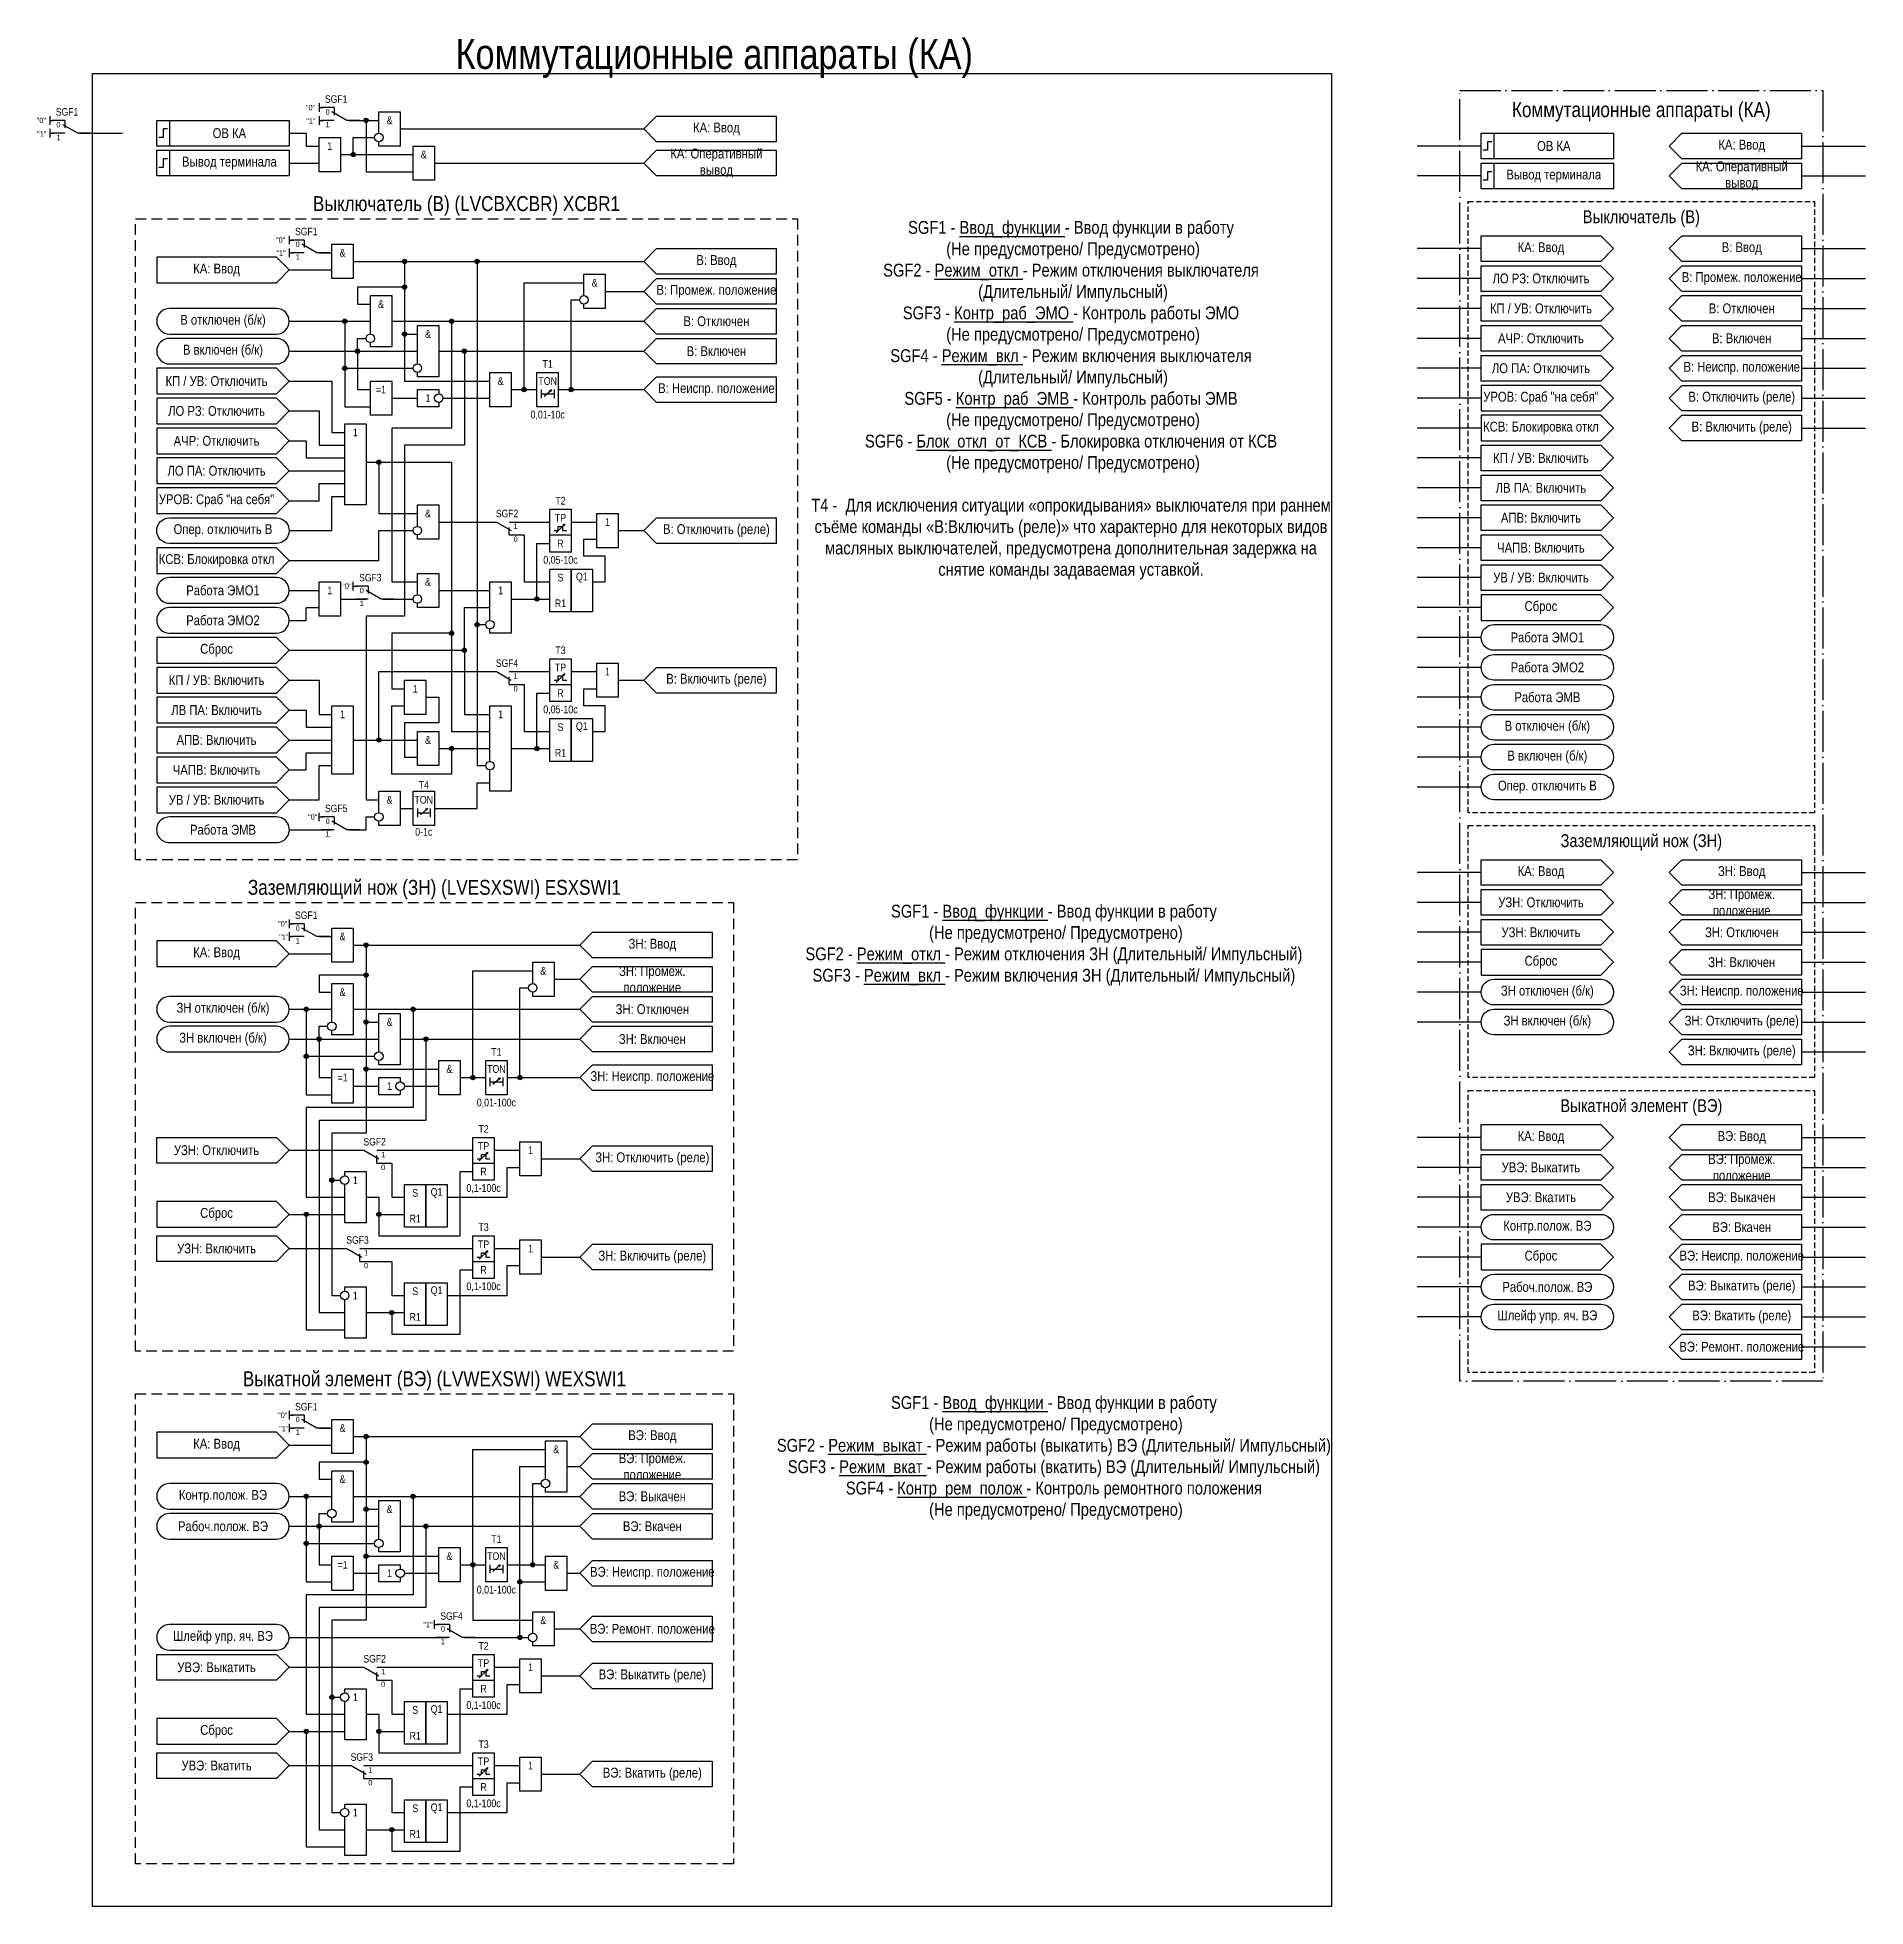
# Model space of a CAD drawing. Header units: millimetres. Extents: x -13 to 415, y 0 to 437.
import ezdxf
from ezdxf.enums import TextEntityAlignment as Align

# ---------------------------------------------------------------- set-up
doc = ezdxf.new("R2010")
doc.units = ezdxf.units.MM
doc.linetypes.add('ACAD_ISO04W100', pattern=[30, 24, -3, 0, -3])
doc.linetypes.add('штриховая2', pattern=[0.375, 0.25, -0.125])
doc.layers.add('TEXT', color=7, linetype='Continuous', lineweight=25)
doc.layers.add('Основная', color=7, linetype='Continuous')
doc.styles.add('2.5_Gost_RD', font='ARIALN.TTF', dxfattribs={"height": 2.5})
doc.styles.add('3.5_Gost_RD', font='ARIALN.TTF', dxfattribs={"height": 3.5})
doc.styles.add('Вывод', font='ARIALN.TTF', dxfattribs={"height": 2.5})
doc.styles.add('Компонент', font='ARIALN.TTF', dxfattribs={"height": 3.5})

msp = doc.modelspace()

# ---------------------------------------------------------------- texts
at = {"ltscale": 100, "attachment_point": 5}
for s, insert, char_height, width, style in [('{\\C3;Коммутационные аппараты (КА)}', (145.5, 432.5), 7, 289, '3.5_Gost_RD'), ('&', (69.5, 418), 1.8, 5, '2.5_Gost_RD'), ('КА: Ввод', (146, 416), 2.3, 28, '2.5_Gost_RD'), ('1', (55.5, 412), 1.8, 5, '2.5_Gost_RD'), ('КА: Оперативный вывод', (146, 408), 2.3, 28, '2.5_Gost_RD'), ('КА: Ввод', (386, 412), 2.3, 28, '2.5_Gost_RD'), ('&', (77.5, 410), 1.8, 5, '2.5_Gost_RD'), ('КА: Оперативный вывод', (386, 405), 2.3, 28, '2.5_Gost_RD'), ('В: Ввод', (386, 388), 2.3, 28, '2.5_Gost_RD'), ('&', (58.5, 387), 1.8, 5, '2.5_Gost_RD'), ('В: Ввод', (146, 385), 2.3, 28, '2.5_Gost_RD'), ('&', (117.5, 380), 1.8, 5, '2.5_Gost_RD'), ('ЛО РЗ: Отключить', (339, 381), 2.3, 28, '2.5_Gost_RD'), ('В: Промеж. положение', (386, 381), 2.3, 28, '2.5_Gost_RD'), ('&', (67.5, 375), 1.8, 5, '2.5_Gost_RD'), ('КП / УВ: Отключить', (339, 374), 2.3, 28, '2.5_Gost_RD'), ('В: Отключен', (386, 374), 2.3, 28, '2.5_Gost_RD'), ('&', (78.5, 368), 1.8, 5, '2.5_Gost_RD'), ('АЧР: Отключить', (339, 367), 2.3, 28, '2.5_Gost_RD'), ('В: Включен', (386, 367), 2.3, 28, '2.5_Gost_RD'), ('T1', (106.5, 361), 1.8, 5, '2.5_Gost_RD'), ('ЛО ПА: Отключить', (339, 360), 2.3, 28, '2.5_Gost_RD'), ('В: Неиспр. положение', (386, 360), 2.3, 28, '2.5_Gost_RD'), ('=1', (67.5, 355), 1.8, 5, '2.5_Gost_RD'), ('&', (95.5, 357), 1.8, 5, '2.5_Gost_RD'), ('TON', (106.5, 357), 1.8, 5, '2.5_Gost_RD'), ('В: Отключить (реле)', (386, 353), 2.3, 28, '2.5_Gost_RD'), ('1', (78.5, 353), 1.8, 5, '2.5_Gost_RD'), ('0,01-10с', (106.5, 349), 1.8, 5, '2.5_Gost_RD'), ('1', (61.5, 345), 1.8, 5, '2.5_Gost_RD'), ('В: Включить (реле)', (386, 346), 2.3, 28, '2.5_Gost_RD'), ('КП / УВ: Включить', (339, 339), 2.3, 28, '2.5_Gost_RD'), ('ЛВ ПА: Включить', (339, 332), 2.3, 28, '2.5_Gost_RD'), ('T2', (109.5, 329), 1.8, 5, '2.5_Gost_RD'), ('&', (78.5, 326), 1.8, 5, '2.5_Gost_RD'), ('TP', (109.5, 325), 1.8, 5, '2.5_Gost_RD'), ('1', (120.5, 324), 1.8, 5, '2.5_Gost_RD'), ('АПВ: Включить', (339, 325), 2.3, 28, '2.5_Gost_RD'), ('Опер. отключить В', (30.5, 322), 2.3, 31, '2.5_Gost_RD'), ('R', (109.5, 319), 1.8, 5, '2.5_Gost_RD'), ('0,05-10с', (109.5, 315), 1.8, 5, '2.5_Gost_RD'), ('ЧАПВ: Включить', (339, 318), 2.3, 28, '2.5_Gost_RD'), ('&', (78.5, 310), 1.8, 5, '2.5_Gost_RD'), ('S', (109.5, 311), 1.8, 5, '2.5_Gost_RD'), ('Q1', (114.5, 311), 1.8, 5, '2.5_Gost_RD'), ('УВ / УВ: Включить', (339, 311), 2.3, 28, '2.5_Gost_RD'), ('1', (55.5, 308), 1.8, 5, '2.5_Gost_RD'), ('1', (95.5, 308), 1.8, 5, '2.5_Gost_RD'), ('R1', (109.5, 305), 1.8, 5, '2.5_Gost_RD'), ('Работа ЭМО1', (340.5, 297), 2.3, 31, '2.5_Gost_RD'), ('T3', (109.5, 294), 1.8, 5, '2.5_Gost_RD'), ('TP', (109.5, 290), 1.8, 5, '2.5_Gost_RD'), ('1', (120.5, 289), 1.8, 5, '2.5_Gost_RD'), ('Работа ЭМО2', (340.5, 290), 2.3, 31, '2.5_Gost_RD'), ('1', (75.5, 285), 1.8, 5, '2.5_Gost_RD'), ('R', (109.5, 284), 1.8, 5, '2.5_Gost_RD'), ('0,05-10с', (109.5, 280), 1.8, 5, '2.5_Gost_RD'), ('Работа ЭМВ', (340.5, 283), 2.3, 31, '2.5_Gost_RD'), ('1', (58.5, 279), 1.8, 5, '2.5_Gost_RD'), ('1', (95.5, 279), 1.8, 5, '2.5_Gost_RD'), ('S', (109.5, 276), 1.8, 5, '2.5_Gost_RD'), ('Q1', (114.5, 276), 1.8, 5, '2.5_Gost_RD'), ('В отключен (б/к)', (340.5, 276), 2.3, 31, '2.5_Gost_RD'), ('&', (78.5, 273), 1.8, 5, '2.5_Gost_RD'), ('R1', (109.5, 270), 1.8, 5, '2.5_Gost_RD'), ('В включен (б/к)', (340.5, 269), 2.3, 31, '2.5_Gost_RD'), ('T4', (77.5, 262.5), 1.8, 5, '2.5_Gost_RD'), ('Опер. отключить В', (340.5, 262), 2.3, 31, '2.5_Gost_RD'), ('&', (69.5, 259), 1.8, 5, '2.5_Gost_RD'), ('TON', (77.5, 259), 1.8, 5, '2.5_Gost_RD'), ('0-1с', (77.5, 251.5), 1.8, 5, '2.5_Gost_RD'), ('ЗН: Ввод', (386, 242), 2.3, 28, '2.5_Gost_RD'), ('ЗН: Промеж. положение', (386, 235), 2.3, 28, '2.5_Gost_RD'), ('УЗН: Отключить', (339, 235), 2.3, 28, '2.5_Gost_RD'), ('&', (58.5, 227), 1.8, 5, '2.5_Gost_RD'), ('УЗН: Включить', (339, 228), 2.3, 28, '2.5_Gost_RD'), ('ЗН: Отключен', (386, 228), 2.3, 28, '2.5_Gost_RD'), ('ЗН: Ввод', (131, 225), 2.3, 28, '2.5_Gost_RD'), ('&', (105.5, 219), 1.8, 5, '2.5_Gost_RD'), ('ЗН: Промеж. положение', (131, 217), 2.3, 28, '2.5_Gost_RD'), ('ЗН: Включен', (386, 221), 2.3, 28, '2.5_Gost_RD'), ('&', (58.5, 214), 1.8, 5, '2.5_Gost_RD'), ('ЗН отключен (б/к)', (340.5, 214), 2.3, 31, '2.5_Gost_RD'), ('ЗН: Неиспр. положение', (386, 214), 2.3, 28, '2.5_Gost_RD'), ('ЗН отключен (б/к)', (30.5, 210), 2.3, 31, '2.5_Gost_RD'), ('ЗН: Отключен', (131, 210), 2.3, 28, '2.5_Gost_RD'), ('&', (69.5, 207), 1.8, 5, '2.5_Gost_RD'), ('ЗН включен (б/к)', (340.5, 207), 2.3, 31, '2.5_Gost_RD'), ('ЗН: Отключить (реле)', (386, 207), 2.3, 28, '2.5_Gost_RD'), ('ЗН включен (б/к)', (30.5, 203), 2.3, 31, '2.5_Gost_RD'), ('ЗН: Включен', (131, 203), 2.3, 28, '2.5_Gost_RD'), ('ЗН: Включить (реле)', (386, 200), 2.3, 28, '2.5_Gost_RD'), ('&', (83.5, 196), 1.8, 5, '2.5_Gost_RD'), ('TON', (94.5, 196), 1.8, 5, '2.5_Gost_RD'), ('T1', (94.5, 200), 1.8, 5, '2.5_Gost_RD'), ('=1', (58.5, 194), 1.8, 5, '2.5_Gost_RD'), ('1', (69.5, 192), 1.8, 5, '2.5_Gost_RD'), ('ЗН: Неиспр. положение', (131, 194), 2.3, 28, '2.5_Gost_RD'), ('0,01-100с', (94.5, 188), 1.8, 5, '2.5_Gost_RD'), ('T2', (91.5, 182), 1.8, 5, '2.5_Gost_RD'), ('ВЭ: Ввод', (386, 180), 2.3, 28, '2.5_Gost_RD'), ('УЗН: Отключить', (29, 177), 2.3, 28, '2.5_Gost_RD'), ('TP', (91.5, 178), 1.8, 5, '2.5_Gost_RD'), ('1', (102.5, 177), 1.8, 5, '2.5_Gost_RD'), ('ЗН: Отключить (реле)', (131, 175), 2.3, 28, '2.5_Gost_RD'), ('ВЭ: Промеж. положение', (386, 173), 2.3, 28, '2.5_Gost_RD'), ('1', (61.5, 170), 1.8, 5, '2.5_Gost_RD'), ('R', (91.5, 172), 1.8, 5, '2.5_Gost_RD'), ('УВЭ: Выкатить', (339, 173), 2.3, 28, '2.5_Gost_RD'), ('S', (75.5, 167), 1.8, 5, '2.5_Gost_RD'), ('Q1', (80.5, 167), 1.8, 5, '2.5_Gost_RD'), ('0,1-100с', (91.5, 168), 1.8, 5, '2.5_Gost_RD'), ('УВЭ: Вкатить', (339, 166), 2.3, 28, '2.5_Gost_RD'), ('ВЭ: Выкачен', (386, 166), 2.3, 28, '2.5_Gost_RD'), ('R1', (75.5, 161), 1.8, 5, '2.5_Gost_RD'), ('T3', (91.5, 159), 1.8, 5, '2.5_Gost_RD'), ('Контр.полож. ВЭ', (340.5, 159), 2.3, 31, '2.5_Gost_RD'), ('ВЭ: Вкачен', (386, 159), 2.3, 28, '2.5_Gost_RD'), ('УЗН: Включить', (29, 154), 2.3, 28, '2.5_Gost_RD'), ('TP', (91.5, 155), 1.8, 5, '2.5_Gost_RD'), ('1', (102.5, 154), 1.8, 5, '2.5_Gost_RD'), ('ЗН: Включить (реле)', (131, 152), 2.3, 28, '2.5_Gost_RD'), ('ВЭ: Неиспр. положение', (386, 152), 2.3, 28, '2.5_Gost_RD'), ('R', (91.5, 149), 1.8, 5, '2.5_Gost_RD'), ('S', (75.5, 144), 1.8, 5, '2.5_Gost_RD'), ('Q1', (80.5, 144), 1.8, 5, '2.5_Gost_RD'), ('0,1-100с', (91.5, 145), 1.8, 5, '2.5_Gost_RD'), ('\\pt18.4;Рабоч.полож. ВЭ', (340.5, 145), 2.3, 31, '2.5_Gost_RD'), ('ВЭ: Выкатить (реле)', (386, 145), 2.3, 28, '2.5_Gost_RD'), ('1', (61.5, 143), 1.8, 5, '2.5_Gost_RD'), ('R1', (75.5, 138), 1.8, 5, '2.5_Gost_RD'), ('Шлейф упр. яч. ВЭ', (340.5, 138), 2.3, 31, '2.5_Gost_RD'), ('ВЭ: Вкатить (реле)', (386, 138), 2.3, 28, '2.5_Gost_RD'), ('ВЭ: Ремонт. положение', (386, 131), 2.3, 28, '2.5_Gost_RD'), ('&', (58.5, 112), 1.8, 5, '2.5_Gost_RD'), ('ВЭ: Ввод', (131, 110), 2.3, 28, '2.5_Gost_RD'), ('&', (108.5, 107), 1.8, 5, '2.5_Gost_RD'), ('ВЭ: Промеж. положение', (131, 103), 2.3, 28, '2.5_Gost_RD'), ('&', (58.5, 100), 1.8, 5, '2.5_Gost_RD'), ('Контр.полож. ВЭ', (30.5, 96), 2.3, 31, '2.5_Gost_RD'), ('ВЭ: Выкачен', (131, 96), 2.3, 28, '2.5_Gost_RD'), ('&', (69.5, 93), 1.8, 5, '2.5_Gost_RD'), ('\\pt18.4;Рабоч.полож. ВЭ', (30.5, 89), 2.3, 31, '2.5_Gost_RD'), ('ВЭ: Вкачен', (131, 89), 2.3, 28, '2.5_Gost_RD'), ('T1', (94.5, 86), 1.8, 5, '2.5_Gost_RD'), ('=1', (58.5, 80), 1.8, 5, '2.5_Gost_RD'), ('1', (69.5, 78), 1.8, 5, '2.5_Gost_RD'), ('&', (83.5, 82), 1.8, 5, '2.5_Gost_RD'), ('TON', (94.5, 82), 1.8, 5, '2.5_Gost_RD'), ('&', (108.5, 80), 1.8, 5, '2.5_Gost_RD'), ('ВЭ: Неиспр. положение', (131, 78), 2.3, 28, '2.5_Gost_RD'), ('0,01-100с', (94.5, 74), 1.8, 5, '2.5_Gost_RD'), ('&', (105.5, 67), 1.8, 5, '2.5_Gost_RD'), ('ВЭ: Ремонт. положение', (131, 65), 2.3, 28, '2.5_Gost_RD'), ('Шлейф упр. яч. ВЭ', (30.5, 63), 2.3, 31, '2.5_Gost_RD'), ('T2', (91.5, 61), 1.8, 5, '2.5_Gost_RD'), ('УВЭ: Выкатить', (29, 56), 2.3, 28, '2.5_Gost_RD'), ('TP', (91.5, 57), 1.8, 5, '2.5_Gost_RD'), ('1', (102.5, 56), 1.8, 5, '2.5_Gost_RD'), ('ВЭ: Выкатить (реле)', (131, 54), 2.3, 28, '2.5_Gost_RD'), ('1', (61.5, 49), 1.8, 5, '2.5_Gost_RD'), ('R', (91.5, 51), 1.8, 5, '2.5_Gost_RD'), ('S', (75.5, 46), 1.8, 5, '2.5_Gost_RD'), ('Q1', (80.5, 46), 1.8, 5, '2.5_Gost_RD'), ('0,1-100с', (91.5, 47), 1.8, 5, '2.5_Gost_RD'), ('R1', (75.5, 40), 1.8, 5, '2.5_Gost_RD'), ('T3', (91.5, 38), 1.8, 5, '2.5_Gost_RD'), ('УВЭ: Вкатить', (29, 33), 2.3, 28, '2.5_Gost_RD'), ('TP', (91.5, 34), 1.8, 5, '2.5_Gost_RD'), ('1', (102.5, 33), 1.8, 5, '2.5_Gost_RD'), ('ВЭ: Вкатить (реле)', (131, 31), 2.3, 28, '2.5_Gost_RD'), ('R', (91.5, 28), 1.8, 5, '2.5_Gost_RD'), ('1', (61.5, 22), 1.8, 5, '2.5_Gost_RD'), ('S', (75.5, 23), 1.8, 5, '2.5_Gost_RD'), ('Q1', (80.5, 23), 1.8, 5, '2.5_Gost_RD'), ('0,1-100с', (91.5, 24), 1.8, 5, '2.5_Gost_RD'), ('R1', (75.5, 17), 1.8, 5, '2.5_Gost_RD')]:
    msp.add_mtext(s, dxfattribs=dict(at, insert=insert, char_height=char_height, width=width, style=style))
at = {"color": 30, "ltscale": 100, "true_color": 0xf7941d, "attachment_point": 5, "style": '3.5_Gost_RD'}
for s, insert, char_height, width in [('Коммутационные аппараты (КА)', (362.5, 420), 3.5, 85), ('Выключатель (В)', (362.5, 395), 3, 81), ('Заземляющий нож (ЗН)', (362.5, 249), 3, 81), ('Выкатной элемент (ВЭ)', (362.5, 187), 3, 81)]:
    msp.add_mtext(s, dxfattribs=dict(at, insert=insert, char_height=char_height, width=width))
at = {"color": 0, "ltscale": 100, "char_height": 2.3, "width": 28, "attachment_point": 5, "style": '2.5_Gost_RD'}
for s, insert in [('{\\C256;ОВ КА}', (32, 415)), ('{\\C256;ОВ КА}', (342, 412)), ('{\\C256;Вывод терминала}', (32, 408)), ('{\\C256;Вывод терминала}', (342, 405)), ('{\\C256;КА: Ввод}', (339, 388)), ('{\\C256;КА: Ввод}', (339, 242)), ('{\\C256;КА: Ввод}', (339, 180))]:
    msp.add_mtext(s, dxfattribs=dict(at, insert=insert))
at = {"ltscale": 100, "char_height": 1.25, "attachment_point": 1, "style": '3.5_Gost_RD'}
for insert in [(50, 418.5), (43, 387.6), (43.66, 227.51), (43.66, 112.51)]:
    msp.add_mtext_dynamic_manual_height_columns('"1"', width=2, gutter_width=17.5, heights=[0], dxfattribs=dict(at, insert=insert))
at = {"color": 6, "ltscale": 100, "insert": (-13, 415.5), "char_height": 1.25, "attachment_point": 1, "style": '3.5_Gost_RD'}
msp.add_mtext_dynamic_manual_height_columns('"1"', width=2, gutter_width=17.5, heights=[0], dxfattribs=at)
at = {"color": 30, "ltscale": 100, "attachment_point": 5, "style": '3.5_Gost_RD'}
for s, insert, char_height, width in [('Выключатель (В) (LVCBXCBR) {\\C6;XCBR1}', (87.5, 398), 3.5, 155), ('SGF1 - {\\LВвод_функции} - Ввод функции в работу \\P^I(Не предусмотрено/ Предусмотрено)\\PSGF2 - {\\LРежим_откл} - Режим отключения выключателя ^J^I(Длительный/ Импульсный)\\PSGF3 - {\\LКонтр_раб_ЭМО} - Контроль работы ЭМО  \\P^I(Не предусмотрено/ Предусмотрено)\\PSGF4 - {\\LРежим_вкл} - Режим включения выключателя ^J^I(Длительный/ Импульсный)\\PSGF5 - {\\LКонтр_раб_ЭМВ} - Контроль работы ЭМВ \\P^I(Не предусмотрено/ Предусмотрено)\\PSGF6 - {\\LБлок_откл_от_КСВ} - Блокировка отключения от КСВ\\P^I(Не предусмотрено/ Предусмотрено)\\P\\PТ4 - ^IДля исключения ситуации «опрокидывания» выключателя при раннем съёме команды «В:Включить (реле)» что характерно для некоторых видов масляных выключателей, предусмотрена дополнительная задержка на снятие команды задаваемая уставкой.', (229, 352.5), 3, 122), ('Заземляющий нож (ЗН) (LVESXSWI) {\\C6;ESXSWI1}', (80, 238), 3.5, 140), ('SGF1 - {\\LВвод_функции} - Ввод функции в работу \\P^I(Не предусмотрено/ Предусмотрено)\\PSGF2 - {\\LРежим_откл} - Режим отключения ЗН (Длительный/ Импульсный)\\PSGF3 - {\\LРежим_вкл} - Режим включения ЗН (Длительный/ Импульсный)', (225, 225), 3, 140), ('Выкатной элемент (ВЭ) (LVWEXSWI) {\\C6;WEXSWI1}', (80, 123), 3.5, 140), ('SGF1 - {\\LВвод_функции} - Ввод функции в работу \\P^I(Не предусмотрено/ Предусмотрено)\\PSGF2 - {\\LРежим_выкат} - Режим работы (выкатить) ВЭ (Длительный/ Импульсный)\\PSGF3 -{\\L Режим_вкат} - Режим работы (вкатить) ВЭ (Длительный/ Импульсный)\\PSGF4 -{\\L Контр_рем_полож} - Контроль ремонтного положения \\P^I(Не предусмотрено/ Предусмотрено)', (225, 105), 3, 140)]:
    msp.add_mtext(s, dxfattribs=dict(at, insert=insert, char_height=char_height, width=width))
at = {"layer": 'TEXT', "ltscale": 100, "char_height": 2.3, "attachment_point": 5, "style": '2.5_Gost_RD'}
for s, insert, width in [('КА: Ввод', (29, 383), 28), ('В: Промеж. положение', (146, 378), 28), ('В отключен (б/к)', (30.5, 371), 31), ('В: Отключен', (146, 371), 28), ('В включен (б/к)', (30.5, 364), 31), ('В: Включен', (146, 364), 28), ('КП / УВ: Отключить', (29, 357), 28), ('В: Неиспр. положение', (146, 355), 28), ('УРОВ: Сраб "на себя"', (339, 353), 28), ('ЛО РЗ: Отключить', (29, 350), 28), ('АЧР: Отключить', (29, 343), 28), ('ЛО ПА: Отключить', (29, 336), 28), ('УРОВ: Сраб "на себя"', (29, 329), 28), ('В: Отключить (реле)', (146, 322), 28), ('КСВ: Блокировка откл', (29, 315), 28), ('Работа ЭМО1', (30.5, 308), 31), ('Работа ЭМО2', (30.5, 301), 31), ('Сброс', (29, 294), 28), ('КП / УВ: Включить', (29, 287), 28), ('В: Включить (реле)', (146, 287), 28), ('ЛВ ПА: Включить', (29, 280), 28), ('АПВ: Включить', (29, 273), 28), ('ЧАПВ: Включить', (29, 266), 28), ('УВ / УВ: Включить', (29, 259), 28), ('Работа ЭМВ', (30.5, 252), 31), ('КА: Ввод', (29, 223), 28), ('Сброс', (29, 162), 28), ('КА: Ввод', (29, 108), 28), ('Сброс', (29, 41), 28)]:
    msp.add_mtext(s, dxfattribs=dict(at, insert=insert, width=width))
at = {"layer": 'TEXT', "color": 3, "ltscale": 100, "char_height": 2.3, "width": 28, "attachment_point": 5, "style": '2.5_Gost_RD'}
for s, insert in [('КСВ: Блокировка откл', (339, 346)), ('Сброс', (339, 304)), ('Сброс', (339, 221)), ('Сброс', (339, 152))]:
    msp.add_mtext(s, dxfattribs=dict(at, insert=insert))

# ---------------------------------------------------------------- blocks, each defined once
blk = doc.blocks.new('Точка')
at = {"ltscale": 100}
h = blk.add_hatch(color=256, dxfattribs=at)
h.dxf.hatch_style = 1
edge = h.paths.add_edge_path()
edge.add_arc((0, 0), 0.5, 0, 360)
blk.add_circle((0, 0), 0.5, dxfattribs=at)
blk = doc.blocks.new('*U958')
at = {"layer": 'Основная', "color": 0}
blk.add_line((0, 0), (7, 4), dxfattribs=at)
at = {"layer": 'Основная', "ltscale": 0.35}
blk.add_line((6, 6), (6, 2.5), dxfattribs=at)
blk = doc.blocks.new('*U1054')
at = {"layer": 'Основная', "color": 0}
for p, q in [((-3, 6), (-9, 6)), ((-3, 0), (-9, 0)), ((9, 0), (3, 0))]:
    blk.add_line(p, q, dxfattribs=at)
at = {"layer": 'Основная', "ltscale": 0.25, "xscale": -1}
blk.add_blockref('*U958', (3, 0), dxfattribs=at)
at = {"layer": 'Основная'}
for tag, height, style, p in [('ОУ', 3.5, 'Компонент', (-2, 10)), ('В1', 2.5, 'Вывод', (-13, 6)), ('В2', 2.5, 'Вывод', (-6, 4)), ('В3', 2.5, 'Вывод', (-6, -2))]:
    blk.add_attdef(tag, text='', height=height, dxfattribs=dict(at, style=style)).set_placement(p, align=Align.MIDDLE_CENTER)
blk = doc.blocks.new('*U1050')
at = {"layer": 'Основная', "color": 0}
for p, q in [((-9, 0), (-3, 0)), ((3, 6), (9, 6)), ((3, 0), (9, 0))]:
    blk.add_line(p, q, dxfattribs=at)
at = {"layer": 'Основная', "ltscale": 0.25}
blk.add_blockref('*U958', (-3, 0), dxfattribs=at)
at = {"layer": 'Основная'}
for tag, height, style, p in [('В2', 2.5, 'Вывод', (6, 8)), ('В3', 2.5, 'Вывод', (6, 2)), ('В1', 2.5, 'Вывод', (14, 6)), ('ОУ', 3.5, 'Компонент', (2, -4))]:
    blk.add_attdef(tag, text='', height=height, dxfattribs=dict(at, style=style)).set_placement(p, align=Align.MIDDLE_CENTER)
blk = doc.blocks.new('*U985')
at = {"layer": 'Основная', "color": 0}
for p, q in [((-3, 6), (-9, 6)), ((-3, 0), (-9, 0)), ((9, 0), (3, 0))]:
    blk.add_line(p, q, dxfattribs=at)
at = {"layer": 'Основная', "ltscale": 0.25, "xscale": -1}
blk.add_blockref('*U958', (3, 0), dxfattribs=at)
at = {"layer": 'Основная'}
for tag, height, style, p in [('ОУ', 3.5, 'Компонент', (-2, 10)), ('В1', 2.5, 'Вывод', (-14, 6)), ('В2', 2.5, 'Вывод', (-6, 4)), ('В3', 2.5, 'Вывод', (-6, -2))]:
    blk.add_attdef(tag, text='', height=height, dxfattribs=dict(at, style=style)).set_placement(p, align=Align.MIDDLE_CENTER)
blk = doc.blocks.new('*U1049')
at = {"layer": 'Основная', "color": 0}
for p, q in [((-9, 0), (-3, 0)), ((3, 6), (9, 6)), ((3, 0), (9, 0))]:
    blk.add_line(p, q, dxfattribs=at)
at = {"layer": 'Основная', "ltscale": 0.25}
blk.add_blockref('*U958', (-3, 0), dxfattribs=at)
at = {"layer": 'Основная'}
for tag, height, style, p in [('В2', 2.5, 'Вывод', (6, 8)), ('В3', 2.5, 'Вывод', (6, 2)), ('В1', 2.5, 'Вывод', (14, 6)), ('ОУ', 3.5, 'Компонент', (2, -4))]:
    blk.add_attdef(tag, text='', height=height, dxfattribs=dict(at, style=style)).set_placement(p, align=Align.MIDDLE_CENTER)

# ---------------------------------------------------------------- linework, layer by layer
at = {"ltscale": 100}
for p, q in [((53, 422), (53, 420)), ((53, 421), (54, 421)), ((53, 419), (53, 417)), ((53, 418), (54, 418)), ((53, 412), (53, 412)), ((325, 412), (310, 412)), ((400, 412), (415, 412)), ((325, 405), (310, 405)), ((400, 405), (415, 405)), ((46, 391), (46, 389)), ((46, 390), (47, 390)), ((46, 388), (46, 386)), ((46, 387), (47, 387)), ((325, 388), (310, 388)), ((400, 388), (415, 388)), ((325, 381), (310, 381)), ((400, 381), (415, 381)), ((325, 374), (310, 374)), ((400, 374), (415, 374)), ((325, 367), (310, 367)), ((400, 367), (415, 367)), ((325, 360), (310, 360)), ((400, 360), (415, 360)), ((109, 355), (109, 355)), ((325, 353), (310, 353)), ((400, 353), (415, 353)), ((400, 346), (415, 346)), ((325, 339), (310, 339)), ((325, 332), (310, 332)), ((325, 325), (310, 325)), ((108.5, 321.5), (110.5, 323.5)), ((110.5, 323.5), (109.99, 323.25)), ((110.5, 323.5), (110.26, 323.02)), ((325, 318), (310, 318)), ((325, 311), (310, 311)), ((61, 308), (61, 310)), ((61, 309), (62, 309)), ((325, 297), (310, 297)), ((325, 290), (310, 290)), ((108.5, 286.5), (110.5, 288.5)), ((110.5, 288.5), (109.99, 288.25)), ((110.5, 288.5), (110.26, 288.02)), ((325, 283), (310, 283)), ((325, 276), (310, 276)), ((325, 269), (310, 269)), ((325, 262), (310, 262)), ((53, 254), (53, 256)), ((53, 255), (54, 255)), ((80, 257), (80, 257)), ((46, 252), (56, 252)), ((325, 242), (310, 242)), ((400, 242), (415, 242)), ((325, 235), (310, 235)), ((400, 235), (415, 235)), ((46, 231), (46, 229)), ((46, 230), (47, 230)), ((46, 228), (46, 226)), ((325, 228), (310, 228)), ((400, 228), (415, 228)), ((46, 227), (47, 227)), ((400, 221), (415, 221)), ((325, 214), (310, 214)), ((400, 214), (415, 214)), ((325, 207), (310, 207)), ((400, 207), (415, 207)), ((400, 200), (415, 200)), ((97, 194), (97, 194)), ((325, 180), (310, 180)), ((400, 180), (415, 180)), ((90.5, 174.5), (92.5, 176.5)), ((92.5, 176.5), (91.99, 176.25)), ((92.5, 176.5), (92.26, 176.02)), ((325, 173), (310, 173)), ((400, 173), (415, 173)), ((325, 166), (310, 166)), ((400, 166), (415, 166)), ((325, 159), (310, 159)), ((400, 159), (415, 159)), ((90.5, 151.5), (92.5, 153.5)), ((92.5, 153.5), (91.99, 153.25)), ((92.5, 153.5), (92.26, 153.02)), ((400, 152), (415, 152)), ((325, 145), (310, 145)), ((400, 145), (415, 145)), ((325, 138), (310, 138)), ((400, 138), (415, 138)), ((400, 131), (415, 131)), ((46, 116), (46, 114)), ((46, 115), (47, 115)), ((46, 113), (46, 111)), ((46, 112), (47, 112)), ((97, 80), (97, 80)), ((80, 65), (80, 67)), ((80, 66), (81, 66)), ((90.5, 53.5), (92.5, 55.5)), ((92.5, 55.5), (91.99, 55.25)), ((92.5, 55.5), (92.26, 55.02)), ((90.5, 30.5), (92.5, 32.5)), ((92.5, 32.5), (91.99, 32.25)), ((92.5, 32.5), (92.26, 32.02))]:
    msp.add_line(p, q, dxfattribs=at)
at = {"color": 6, "ltscale": 100}
for p, q in [((-10, 419), (-10, 417)), ((-10, 418), (-9, 418)), ((-10, 416), (-10, 414)), ((-10, 415), (-9, 415))]:
    msp.add_line(p, q, dxfattribs=at)
at = {"color": 7, "ltscale": 100}
for p, q in [((105.7, 353.46), (107.37, 354.95)), ((107.37, 354.95), (106.85, 354.73)), ((107.37, 354.95), (107.11, 354.48)), ((76.7, 255.46), (78.37, 256.95)), ((78.37, 256.95), (77.85, 256.73)), ((78.37, 256.95), (78.11, 256.48)), ((93.7, 192.46), (95.37, 193.95)), ((95.37, 193.95), (94.85, 193.73)), ((95.37, 193.95), (95.11, 193.48)), ((93.7, 78.46), (95.37, 79.95)), ((95.37, 79.95), (94.85, 79.73)), ((95.37, 79.95), (95.11, 79.48))]:
    msp.add_line(p, q, dxfattribs=at)
at = {"color": 3, "ltscale": 100}
for p, q in [((325, 346), (310, 346)), ((325, 304), (310, 304)), ((325, 221), (310, 221)), ((325, 152), (310, 152))]:
    msp.add_line(p, q, dxfattribs=at)
for points in [[(0, 429), (290, 429), (290, 0), (0, 0)], [(325, 349), (325, 343), (353, 343), (356, 346), (353, 349)], [(325, 307), (325, 301), (353, 301), (356, 304), (353, 307)], [(325, 224), (325, 218), (353, 218), (356, 221), (353, 224)], [(325, 155), (325, 149), (353, 149), (356, 152), (353, 155)]]:
    msp.add_lwpolyline(points, close=True, dxfattribs=at)
at = {"color": 251, "linetype": 'ACAD_ISO04W100', "lineweight": 30, "ltscale": 0.4, "true_color": 0x58595b}
msp.add_lwpolyline([(320, 425), (405, 425), (405, 123), (320, 123)], close=True, dxfattribs=at)
at = {"ltscale": 100}
for points in [[(67, 415), (67, 420), (72, 420), (72, 412), (67, 412), (67, 413)], [(60, 418), (67, 418)], [(60, 418), (64, 418), (64, 406), (75, 406)], [(72, 416), (129, 416)], [(129, 416), (132, 419), (160, 419), (160, 413), (132, 413), (129, 416)], [(46, 415), (50, 415), (50, 412), (53, 412)], [(58, 410), (61, 410), (61, 414), (66, 414)], [(369, 412), (372, 415), (400, 415), (400, 409), (372, 409), (369, 412)], [(46, 408), (53, 408)], [(58, 410), (75, 410)], [(80, 408), (129, 408)], [(129, 408), (132, 411), (160, 411), (160, 405), (132, 405), (129, 408)], [(369, 405), (372, 408), (400, 408), (400, 402), (372, 402), (369, 405)], [(369, 388), (372, 391), (400, 391), (400, 385), (372, 385), (369, 388)], [(53, 387), (56, 387)], [(61, 385), (129, 385)], [(61, 385), (90, 385), (90, 300), (92, 300)], [(61, 385), (90, 385), (90, 267), (92, 267)], [(61, 385), (73, 385), (73, 379), (62, 379), (62, 375), (65, 375)], [(61, 385), (73, 385), (73, 368), (76, 368)], [(61, 385), (73, 385), (73, 357), (93, 357)], [(129, 385), (132, 388), (160, 388), (160, 382), (132, 382), (129, 385)], [(46, 383), (56, 383)], [(115, 377), (115, 382), (120, 382), (120, 374), (115, 374), (115, 375)], [(129, 378), (132, 381), (160, 381), (160, 375), (132, 375), (129, 378)], [(65, 368), (65, 377), (70, 377), (70, 365), (65, 365), (65, 366)], [(98, 355), (101, 355), (101, 380), (115, 380)], [(120, 378), (129, 378)], [(109, 355), (112, 355), (112, 376), (114, 376)], [(129, 371), (132, 374), (160, 374), (160, 368), (132, 368), (129, 371)], [(46, 371), (65, 371)], [(46, 371), (59, 371), (59, 360), (75, 360)], [(46, 371), (59, 371), (59, 351), (65, 351)], [(70, 371), (84, 371), (84, 346), (70, 346), (70, 310), (76, 310)], [(70, 371), (129, 371)], [(76, 361), (76, 370), (81, 370), (81, 358), (76, 358), (76, 359)], [(46, 364), (62, 364), (62, 367), (64, 367)], [(46, 364), (76, 364)], [(46, 364), (62, 364), (62, 355), (65, 355)], [(81, 364), (87, 364), (87, 342), (73, 342), (73, 302), (64, 302), (64, 259), (67, 259)], [(81, 364), (129, 364)], [(129, 364), (132, 367), (160, 367), (160, 361), (132, 361), (129, 364)], [(46, 357), (56, 357), (56, 345), (59, 345)], [(81, 352), (81, 351), (76, 351), (76, 355), (81, 355), (81, 354)], [(98, 355), (104, 355)], [(105, 355), (105, 353)], [(108, 355), (108, 353)], [(109, 355), (129, 355)], [(129, 355), (132, 358), (160, 358), (160, 352), (132, 352), (129, 355)], [(46, 350), (53, 350), (53, 342), (59, 342)], [(70, 353), (76, 353)], [(82, 353), (93, 353)], [(105, 354), (108, 354)], [(46, 343), (50, 343), (50, 339), (59, 339)], [(64, 338), (84, 338), (84, 298), (70, 298), (70, 285), (73, 285)], [(64, 338), (84, 338), (84, 275), (93, 275)], [(64, 338), (67, 338), (67, 326), (76, 326)], [(46, 336), (59, 336)], [(46, 329), (53, 329), (53, 333), (59, 333)], [(46, 322), (56, 322), (56, 330), (59, 330)], [(76, 323), (76, 328), (81, 328), (81, 320), (76, 320), (76, 321)], [(81, 324), (94, 324)], [(98, 324), (107, 324)], [(112, 324), (118, 324)], [(129, 322), (132, 325), (160, 325), (160, 319), (132, 319), (129, 322)], [(46, 315), (67, 315), (67, 322), (75, 322)], [(98, 321), (101, 321), (101, 310), (107, 310)], [(108, 322), (109, 322), (109, 323), (110, 323), (110, 322), (111, 322)], [(117, 310), (120, 310), (120, 316), (115, 316), (115, 320), (118, 320)], [(123, 322), (129, 322)], [(98, 306), (104, 306), (104, 319), (107, 319)], [(76, 307), (76, 312), (81, 312), (81, 304), (76, 304), (76, 305)], [(46, 308), (53, 308)], [(81, 308), (93, 308)], [(93, 301), (93, 310), (98, 310), (98, 298), (93, 298), (93, 299)], [(46, 301), (50, 301), (50, 304), (53, 304)], [(46, 294), (87, 294), (87, 304), (93, 304)], [(58, 306), (64, 306)], [(68, 306), (75, 306)], [(98, 306), (107, 306)], [(46, 294), (87, 294), (87, 279), (93, 279)], [(61, 273), (67, 273), (67, 289), (94, 289)], [(98, 289), (107, 289)], [(112, 289), (118, 289)], [(129, 287), (132, 290), (160, 290), (160, 284), (132, 284), (129, 287)], [(46, 287), (53, 287), (53, 279), (56, 279)], [(98, 286), (101, 286), (101, 275), (107, 275)], [(108, 287), (109, 287), (109, 288), (110, 288), (110, 287), (111, 287)], [(117, 275), (120, 275), (120, 281), (115, 281), (115, 285), (118, 285)], [(123, 287), (129, 287)], [(46, 280), (50, 280), (50, 276), (56, 276)], [(81, 271), (84, 271), (84, 265), (70, 265), (70, 281), (73, 281)], [(78, 283), (81, 283), (81, 277), (73, 277), (73, 269), (76, 269)], [(93, 268), (93, 281), (98, 281), (98, 261), (93, 261), (93, 266)], [(98, 271), (104, 271), (104, 284), (107, 284)], [(46, 273), (56, 273)], [(61, 273), (76, 273)], [(46, 266), (50, 266), (50, 270), (56, 270)], [(46, 259), (53, 259), (53, 267), (56, 267)], [(81, 271), (93, 271)], [(98, 271), (107, 271)], [(80, 257), (90, 257), (90, 263), (93, 263)], [(67, 256), (67, 261), (72, 261), (72, 253), (67, 253), (67, 254)], [(60, 252), (64, 252), (64, 255), (66, 255)], [(72, 257), (75, 257)], [(76, 257), (76, 255)], [(76, 256), (79, 256)], [(79, 257), (79, 255)], [(369, 242), (372, 245), (400, 245), (400, 239), (372, 239), (369, 242)], [(114, 225), (117, 228), (145, 228), (145, 222), (117, 222), (114, 225)], [(53, 227), (56, 227)], [(61, 225), (64, 225), (64, 218), (53, 218), (53, 214), (56, 214)], [(61, 225), (64, 225), (64, 218), (64, 218), (64, 181), (56, 181), (56, 143), (58, 143)], [(61, 225), (64, 225), (64, 218), (64, 218), (64, 181), (56, 181), (56, 170), (58, 170)], [(61, 225), (114, 225)], [(61, 225), (64, 225), (64, 207), (67, 207)], [(61, 225), (64, 225), (64, 196), (81, 196)], [(46, 223), (56, 223)], [(86, 194), (89, 194), (89, 219), (103, 219)], [(103, 216), (103, 221), (108, 221), (108, 213), (103, 213), (103, 214)], [(114, 217), (117, 220), (145, 220), (145, 214), (117, 214), (114, 217)], [(56, 207), (56, 216), (61, 216), (61, 204), (56, 204), (56, 205)], [(97, 194), (100, 194), (100, 215), (102, 215)], [(108, 217), (114, 217)], [(46, 210), (56, 210)], [(46, 210), (50, 210), (50, 199), (66, 199)], [(46, 210), (50, 210), (50, 190), (56, 190)], [(61, 210), (75, 210), (75, 187), (50, 187), (50, 166), (59, 166)], [(61, 210), (114, 210)], [(114, 210), (117, 213), (145, 213), (145, 207), (117, 207), (114, 210)], [(46, 203), (53, 203), (53, 206), (55, 206)], [(67, 200), (67, 209), (72, 209), (72, 197), (67, 197), (67, 198)], [(114, 203), (117, 206), (145, 206), (145, 200), (117, 200), (114, 203)], [(46, 203), (67, 203)], [(46, 203), (53, 203), (53, 194), (56, 194)], [(72, 203), (78, 203), (78, 184), (53, 184), (53, 139), (59, 139)], [(72, 203), (114, 203)], [(114, 194), (117, 197), (145, 197), (145, 191), (117, 191), (114, 194)], [(72, 191), (72, 190), (67, 190), (67, 194), (72, 194), (72, 193)], [(86, 194), (92, 194)], [(93, 194), (93, 192)], [(93, 193), (96, 193)], [(96, 194), (96, 192)], [(97, 194), (114, 194)], [(61, 192), (67, 192)], [(73, 192), (81, 192)], [(46, 177), (63, 177)], [(67, 177), (89, 177)], [(90, 175), (91, 175), (91, 176), (92, 176), (92, 175), (93, 175)], [(94, 177), (100, 177)], [(105, 175), (114, 175)], [(114, 175), (117, 178), (145, 178), (145, 172), (117, 172), (114, 175)], [(59, 171), (59, 172), (64, 172), (64, 160), (59, 160), (59, 169)], [(64, 166), (67, 166), (67, 157), (86, 157), (86, 172), (89, 172)], [(67, 174), (70, 174), (70, 166), (73, 166)], [(83, 166), (97, 166), (97, 173), (100, 173)], [(46, 162), (59, 162)], [(46, 162), (50, 162), (50, 135), (59, 135)], [(64, 166), (67, 166), (67, 162), (73, 162)], [(46, 154), (59, 154)], [(63, 154), (89, 154)], [(94, 154), (100, 154)], [(114, 152), (117, 155), (145, 155), (145, 149), (117, 149), (114, 152)], [(63, 151), (70, 151), (70, 143), (73, 143)], [(64, 139), (70, 139), (70, 134), (86, 134), (86, 149), (89, 149)], [(83, 143), (97, 143), (97, 150), (100, 150)], [(90, 152), (91, 152), (91, 153), (92, 153), (92, 152), (93, 152)], [(105, 152), (114, 152)], [(59, 144), (59, 145), (64, 145), (64, 133), (59, 133), (59, 142)], [(64, 139), (73, 139)], [(53, 112), (56, 112)], [(61, 110), (64, 110), (64, 104), (53, 104), (53, 100), (56, 100)], [(61, 110), (64, 110), (64, 104), (64, 104), (64, 67), (56, 67), (56, 22), (58, 22)], [(61, 110), (64, 110), (64, 104), (64, 104), (64, 67), (56, 67), (56, 49), (58, 49)], [(61, 110), (114, 110)], [(61, 110), (64, 110), (64, 93), (67, 93)], [(61, 110), (64, 110), (64, 82), (81, 82)], [(114, 110), (117, 113), (145, 113), (145, 107), (117, 107), (114, 110)], [(46, 108), (56, 108)], [(86, 80), (89, 80), (89, 107), (106, 107)], [(106, 100), (106, 109), (111, 109), (111, 97), (106, 97), (106, 98)], [(114, 103), (117, 106), (145, 106), (145, 100), (117, 100), (114, 103)], [(56, 93), (56, 102), (61, 102), (61, 90), (56, 90), (56, 91)], [(87, 63), (100, 63), (100, 103), (106, 103)], [(111, 103), (114, 103)], [(97, 80), (103, 80), (103, 99), (105, 99)], [(114, 96), (117, 99), (145, 99), (145, 93), (117, 93), (114, 96)], [(46, 96), (56, 96)], [(46, 96), (50, 96), (50, 85), (66, 85)], [(46, 96), (50, 96), (50, 76), (56, 76)], [(46, 89), (53, 89), (53, 92), (55, 92)], [(61, 96), (75, 96), (75, 73), (50, 73), (50, 45), (59, 45)], [(61, 96), (114, 96)], [(67, 86), (67, 95), (72, 95), (72, 83), (67, 83), (67, 84)], [(114, 89), (117, 92), (145, 92), (145, 86), (117, 86), (114, 89)], [(46, 89), (67, 89)], [(46, 89), (53, 89), (53, 80), (56, 80)], [(72, 89), (78, 89), (78, 70), (53, 70), (53, 18), (59, 18)], [(72, 89), (114, 89)], [(72, 77), (72, 76), (67, 76), (67, 80), (72, 80), (72, 79)], [(86, 80), (92, 80)], [(86, 80), (89, 80), (89, 67), (103, 67)], [(93, 80), (93, 78)], [(93, 79), (96, 79)], [(96, 80), (96, 78)], [(97, 80), (106, 80)], [(114, 78), (117, 81), (145, 81), (145, 75), (117, 75), (114, 78)], [(61, 78), (67, 78)], [(73, 78), (81, 78)], [(87, 63), (100, 63), (100, 76), (106, 76)], [(111, 78), (114, 78)], [(103, 64), (103, 69), (108, 69), (108, 61), (103, 61), (103, 62)], [(114, 65), (117, 68), (145, 68), (145, 62), (117, 62), (114, 65)], [(46, 63), (83, 63)], [(87, 63), (102, 63)], [(108, 65), (114, 65)], [(114, 54), (117, 57), (145, 57), (145, 51), (117, 51), (114, 54)], [(46, 56), (63, 56)], [(67, 56), (89, 56)], [(67, 53), (70, 53), (70, 45), (73, 45)], [(90, 54), (91, 54), (91, 55), (92, 55), (92, 54), (93, 54)], [(94, 56), (100, 56)], [(105, 54), (114, 54)], [(59, 50), (59, 51), (64, 51), (64, 39), (59, 39), (59, 48)], [(64, 45), (67, 45), (67, 36), (86, 36), (86, 51), (89, 51)], [(83, 45), (97, 45), (97, 52), (100, 52)], [(64, 45), (67, 45), (67, 41), (73, 41)], [(46, 41), (59, 41)], [(46, 41), (50, 41), (50, 14), (59, 14)], [(46, 33), (60, 33)], [(64, 33), (89, 33)], [(90, 31), (91, 31), (91, 32), (92, 32), (92, 31), (93, 31)], [(94, 33), (100, 33)], [(105, 31), (114, 31)], [(114, 31), (117, 34), (145, 34), (145, 28), (117, 28), (114, 31)], [(64, 30), (70, 30), (70, 22), (73, 22)], [(64, 18), (70, 18), (70, 13), (86, 13), (86, 28), (89, 28)], [(83, 22), (97, 22), (97, 29), (100, 29)], [(59, 23), (59, 24), (64, 24), (64, 12), (59, 12), (59, 21)], [(64, 18), (73, 18)]]:
    msp.add_lwpolyline(points, dxfattribs=at)
for points in [[(15, 418), (46, 418), (46, 412), (15, 412)], [(15, 418), (18, 418), (18, 412), (15, 412)], [(53, 414), (58, 414), (58, 406), (53, 406)], [(75, 412), (80, 412), (80, 404), (75, 404)], [(325, 415), (328, 415), (328, 409), (325, 409)], [(325, 415), (356, 415), (356, 409), (325, 409)], [(15, 411), (46, 411), (46, 405), (15, 405)], [(15, 411), (18, 411), (18, 405), (15, 405)], [(325, 408), (328, 408), (328, 402), (325, 402)], [(325, 408), (356, 408), (356, 402), (325, 402)], [(353, 385), (325, 385), (325, 391), (353, 391), (356, 388)], [(15, 386), (15, 380), (43, 380), (46, 383), (43, 386)], [(56, 389), (61, 389), (61, 381), (56, 381)], [(353, 378), (325, 378), (325, 384), (353, 384), (356, 381)], [(400, 378), (372, 378), (369, 381), (372, 384), (400, 384)], [(353, 371), (325, 371), (325, 377), (353, 377), (356, 374)], [(372, 377), (400, 377), (400, 371), (372, 371), (369, 374)], [(353, 364), (325, 364), (325, 370), (353, 370), (356, 367)], [(372, 370), (400, 370), (400, 364), (372, 364), (369, 367)], [(15, 360), (15, 354), (43, 354), (46, 357), (43, 360)], [(93, 359), (98, 359), (98, 351), (93, 351)], [(104, 359), (109, 359), (109, 351), (104, 351)], [(353, 357), (325, 357), (325, 363), (353, 363), (356, 360)], [(372, 363), (400, 363), (400, 357), (372, 357), (369, 360)], [(65, 357), (70, 357), (70, 349), (65, 349)], [(325, 356), (325, 350), (353, 350), (356, 353), (353, 356)], [(372, 356), (400, 356), (400, 350), (372, 350), (369, 353)], [(15, 353), (15, 347), (43, 347), (46, 350), (43, 353)], [(15, 346), (15, 340), (43, 340), (46, 343), (43, 346)], [(59, 347), (64, 347), (64, 328), (59, 328)], [(372, 349), (400, 349), (400, 343), (372, 343), (369, 346)], [(353, 336), (325, 336), (325, 342), (353, 342), (356, 339)], [(15, 339), (15, 333), (43, 333), (46, 336), (43, 339)], [(353, 329), (325, 329), (325, 335), (353, 335), (356, 332)], [(15, 332), (15, 326), (43, 326), (46, 329), (43, 332)], [(107, 327), (112, 327), (112, 317), (107, 317)], [(118, 326), (123, 326), (123, 318), (118, 318)], [(353, 322), (325, 322), (325, 328), (353, 328), (356, 325)], [(107, 321), (112, 321), (112, 317), (107, 317)], [(353, 315), (325, 315), (325, 321), (353, 321), (356, 318)], [(15, 318), (15, 312), (43, 312), (46, 315), (43, 318)], [(107, 313), (112, 313), (112, 303), (107, 303)], [(112, 313), (117, 313), (117, 303), (112, 303)], [(353, 308), (325, 308), (325, 314), (353, 314), (356, 311)], [(53, 310), (58, 310), (58, 302), (53, 302)], [(15, 297), (15, 291), (43, 291), (46, 294), (43, 297)], [(15, 290), (15, 284), (43, 284), (46, 287), (43, 290)], [(107, 292), (112, 292), (112, 282), (107, 282)], [(118, 291), (123, 291), (123, 283), (118, 283)], [(73, 287), (78, 287), (78, 279), (73, 279)], [(107, 286), (112, 286), (112, 282), (107, 282)], [(15, 283), (15, 277), (43, 277), (46, 280), (43, 283)], [(56, 281), (61, 281), (61, 265), (56, 265)], [(15, 276), (15, 270), (43, 270), (46, 273), (43, 276)], [(107, 278), (112, 278), (112, 268), (107, 268)], [(112, 278), (117, 278), (117, 268), (112, 268)], [(76, 275), (81, 275), (81, 267), (76, 267)], [(15, 269), (15, 263), (43, 263), (46, 266), (43, 269)], [(15, 262), (15, 256), (43, 256), (46, 259), (43, 262)], [(75, 261), (80, 261), (80, 253), (75, 253)], [(353, 239), (325, 239), (325, 245), (353, 245), (356, 242)], [(353, 232), (325, 232), (325, 238), (353, 238), (356, 235)], [(400, 232), (372, 232), (369, 235), (372, 238), (400, 238)], [(56, 229), (61, 229), (61, 221), (56, 221)], [(353, 225), (325, 225), (325, 231), (353, 231), (356, 228)], [(372, 231), (400, 231), (400, 225), (372, 225), (369, 228)], [(15, 226), (15, 220), (43, 220), (46, 223), (43, 226)], [(372, 224), (400, 224), (400, 218), (372, 218), (369, 221)], [(372, 217), (400, 217), (400, 211), (372, 211), (369, 214)], [(372, 210), (400, 210), (400, 204), (372, 204), (369, 207)], [(372, 203), (400, 203), (400, 197), (372, 197), (369, 200)], [(81, 198), (86, 198), (86, 190), (81, 190)], [(92, 198), (97, 198), (97, 190), (92, 190)], [(56, 196), (61, 196), (61, 188), (56, 188)], [(15, 180), (43, 180), (46, 177), (43, 174), (15, 174)], [(89, 180), (94, 180), (94, 170), (89, 170)], [(353, 177), (325, 177), (325, 183), (353, 183), (356, 180)], [(400, 177), (372, 177), (369, 180), (372, 183), (400, 183)], [(100, 179), (105, 179), (105, 171), (100, 171)], [(353, 170), (325, 170), (325, 176), (353, 176), (356, 173)], [(400, 170), (372, 170), (369, 173), (372, 176), (400, 176)], [(89, 174), (94, 174), (94, 170), (89, 170)], [(73, 169), (78, 169), (78, 159), (73, 159)], [(78, 169), (83, 169), (83, 159), (78, 159)], [(353, 163), (325, 163), (325, 169), (353, 169), (356, 166)], [(372, 169), (400, 169), (400, 163), (372, 163), (369, 166)], [(15, 165), (15, 159), (43, 159), (46, 162), (43, 165)], [(372, 162), (400, 162), (400, 156), (372, 156), (369, 159)], [(15, 157), (43, 157), (46, 154), (43, 151), (15, 151)], [(89, 157), (94, 157), (94, 147), (89, 147)], [(100, 156), (105, 156), (105, 148), (100, 148)], [(372, 155), (400, 155), (400, 149), (372, 149), (369, 152)], [(89, 151), (94, 151), (94, 147), (89, 147)], [(73, 146), (78, 146), (78, 136), (73, 136)], [(78, 146), (83, 146), (83, 136), (78, 136)], [(372, 148), (400, 148), (400, 142), (372, 142), (369, 145)], [(372, 141), (400, 141), (400, 135), (372, 135), (369, 138)], [(372, 134), (400, 134), (400, 128), (372, 128), (369, 131)], [(56, 114), (61, 114), (61, 106), (56, 106)], [(15, 111), (15, 105), (43, 105), (46, 108), (43, 111)], [(81, 84), (86, 84), (86, 76), (81, 76)], [(92, 84), (97, 84), (97, 76), (92, 76)], [(56, 82), (61, 82), (61, 74), (56, 74)], [(106, 82), (111, 82), (111, 74), (106, 74)], [(15, 59), (43, 59), (46, 56), (43, 53), (15, 53)], [(89, 59), (94, 59), (94, 49), (89, 49)], [(100, 58), (105, 58), (105, 50), (100, 50)], [(89, 53), (94, 53), (94, 49), (89, 49)], [(15, 44), (15, 38), (43, 38), (46, 41), (43, 44)], [(73, 48), (78, 48), (78, 38), (73, 38)], [(78, 48), (83, 48), (83, 38), (78, 38)], [(15, 36), (43, 36), (46, 33), (43, 30), (15, 30)], [(89, 36), (94, 36), (94, 26), (89, 26)], [(100, 35), (105, 35), (105, 27), (100, 27)], [(89, 30), (94, 30), (94, 26), (89, 26)], [(73, 25), (78, 25), (78, 15), (73, 15)], [(78, 25), (83, 25), (83, 15), (78, 15)]]:
    msp.add_lwpolyline(points, close=True, dxfattribs=at)
at = {"lineweight": 30, "ltscale": 100}
for points in [[(17.5, 416), (16.5, 416), (16.5, 414), (15.5, 414)], [(327.5, 413), (326.5, 413), (326.5, 411), (325.5, 411)], [(17.5, 409), (16.5, 409), (16.5, 407), (15.5, 407)], [(327.5, 406), (326.5, 406), (326.5, 404), (325.5, 404)]]:
    msp.add_lwpolyline(points, dxfattribs=at)
at = {"color": 6, "ltscale": 100}
msp.add_lwpolyline([(-3, 415), (7, 415)], dxfattribs=at)
at = {"linetype": 'штриховая2', "ltscale": 5}
for points in [[(322, 399), (403, 399), (403, 256), (322, 256)], [(322, 253), (403, 253), (403, 194), (322, 194)], [(322, 191), (403, 191), (403, 125), (322, 125)]]:
    msp.add_lwpolyline(points, close=True, dxfattribs=at)
at = {"linetype": 'штриховая2', "ltscale": 10}
for points in [[(165, 245), (10, 245), (10, 395), (165, 395)], [(150, 130), (10, 130), (10, 235), (150, 235)], [(150, 10), (10, 10), (10, 120), (150, 120)]]:
    msp.add_lwpolyline(points, close=True, dxfattribs=at)
at = {"ltscale": 100}
for points in [[(18, 368), (43, 368, 1), (43, 374), (18, 374, 1)], [(18, 361), (43, 361, 1), (43, 367), (18, 367, 1)], [(18, 319, -1), (18, 325), (43, 325, -1), (43, 319)], [(18, 305), (43, 305, 1), (43, 311), (18, 311, 1)], [(18, 298), (43, 298, 1), (43, 304), (18, 304, 1)], [(328, 294, -1), (328, 300), (353, 300, -1), (353, 294)], [(328, 287, -1), (328, 293), (353, 293, -1), (353, 287)], [(328, 280, -1), (328, 286), (353, 286, -1), (353, 280)], [(328, 273, -1), (328, 279), (353, 279, -1), (353, 273)], [(328, 266, -1), (328, 272), (353, 272, -1), (353, 266)], [(328, 259, -1), (328, 265), (353, 265, -1), (353, 259)], [(18, 249), (43, 249, 1.013985), (43, 255), (18, 255, 1.013985)], [(328, 211, -1), (328, 217), (353, 217, -1), (353, 211)], [(18, 207), (43, 207, 1), (43, 213), (18, 213, 1)], [(328, 204, -1), (328, 210), (353, 210, -1), (353, 204)], [(18, 200), (43, 200, 1), (43, 206), (18, 206, 1)], [(328, 156, -1), (328, 162), (353, 162, -1), (353, 156)], [(328, 142, -1), (328, 148), (353, 148, -1), (353, 142)], [(328, 135, -1), (328, 141), (353, 141, -1), (353, 135)], [(18, 93), (43, 93, 1), (43, 99), (18, 99, 1)], [(18, 86), (43, 86, 1), (43, 92), (18, 92, 1)], [(18, 60), (43, 60, 1), (43, 66), (18, 66, 1)]]:
    msp.add_lwpolyline(points, format="xyb", close=True, dxfattribs=at)
for centre in [(67, 414), (81, 353), (76, 322), (76, 306), (67, 255), (72, 192), (72, 78)]:
    msp.add_circle(centre, 1)
for centre in [(115, 376), (65, 367), (76, 360), (93, 300), (93, 267), (103, 215), (56, 206), (67, 199), (59, 170), (59, 143), (106, 99), (56, 92), (67, 85), (103, 63), (59, 49), (59, 22)]:
    msp.add_circle(centre, 1, dxfattribs=at)

# ---------------------------------------------------------------- block references
for p in [(64, 418), (61, 410), (73, 385), (90, 385), (73, 379), (67, 338), (104, 306), (84, 298), (90, 300), (67, 273), (84, 271), (104, 271), (56, 170), (67, 162), (70, 139), (100, 76), (50, 41), (67, 41), (70, 18)]:
    msp.add_blockref('Точка', p, dxfattribs=at)
at = {"color": 2, "ltscale": 100}
for p in [(59, 371), (73, 368), (84, 371), (62, 364), (87, 364), (59, 360), (101, 355), (112, 355), (87, 294), (64, 225), (64, 218), (50, 210), (75, 210), (64, 207), (53, 203), (78, 203), (50, 199), (64, 196), (89, 194), (100, 194), (50, 162), (64, 110), (64, 104), (50, 96), (75, 96), (64, 93), (53, 89), (78, 89), (50, 85), (64, 82), (89, 80), (103, 80), (100, 63), (56, 49)]:
    msp.add_blockref('Точка', p, dxfattribs=at)
at = {"ltscale": 100, "xscale": 0.5, "yscale": 0.5, "zscale": 0.5}
msp.add_blockref('*U1054', (66, 306), dxfattribs=at).add_auto_attribs({'ОУ': 'SGF3', 'В1': '"0"', 'В2': '0', 'В3': '1'})
at = {"layer": 'Основная', "color": 6, "ltscale": 0.25, "xscale": 0.5, "yscale": 0.5, "zscale": 0.5}
msp.add_blockref('*U985', (-5, 415), dxfattribs=at).add_auto_attribs({'ОУ': 'SGF1', 'В1': '"0"', 'В2': '0', 'В3': '1'})
at = {"layer": 'Основная', "ltscale": 0.25, "xscale": 0.5, "yscale": 0.5, "zscale": 0.5}
for name, p, values in [('*U985', (58, 418), {'ОУ': 'SGF1', 'В1': '"0"', 'В2': '0', 'В3': '1'}), ('*U985', (51, 387), {'ОУ': 'SGF1', 'В1': '"0"', 'В2': '0', 'В3': '1'}), ('*U1054', (58, 252), {'ОУ': 'SGF5', 'В1': '"0"', 'В2': '0', 'В3': '1'}), ('*U1054', (51, 227), {'ОУ': 'SGF1', 'В1': '"0"', 'В2': '0', 'В3': '1'}), ('*U1054', (51, 112), {'ОУ': 'SGF1', 'В1': '"0"', 'В2': '0', 'В3': '1'}), ('*U1054', (85, 63), {'ОУ': 'SGF4', 'В1': '"1"', 'В2': '0', 'В3': '1'})]:
    msp.add_blockref(name, p, dxfattribs=at).add_auto_attribs(values)
at = {"layer": 'Основная', "ltscale": 0.25}
ref = msp.add_blockref('*U1049', (96, 324), dxfattribs=dict(at, xscale=-0.5, yscale=0.5, zscale=0.5, rotation=180))
ref.add_attrib('ОУ', 'SGF2', dxfattribs={"height": 1.75, "style": 'Компонент'}).set_placement((97, 326), align=Align.MIDDLE_CENTER)
ref.add_attrib('В2', '0', dxfattribs={"height": 1.25, "style": 'Вывод'}).set_placement((99, 320), align=Align.MIDDLE_CENTER)
ref.add_attrib('В3', '1', dxfattribs={"height": 1.25, "style": 'Вывод'}).set_placement((99, 323), align=Align.MIDDLE_CENTER)
ref = msp.add_blockref('*U1049', (96, 289), dxfattribs=dict(at, xscale=-0.5, yscale=0.5, zscale=0.5, rotation=180))
ref.add_attrib('ОУ', 'SGF4', dxfattribs={"height": 1.75, "style": 'Компонент'}).set_placement((97, 291), align=Align.MIDDLE_CENTER)
ref.add_attrib('В2', '0', dxfattribs={"height": 1.25, "style": 'Вывод'}).set_placement((99, 285), align=Align.MIDDLE_CENTER)
ref.add_attrib('В3', '1', dxfattribs={"height": 1.25, "style": 'Вывод'}).set_placement((99, 288), align=Align.MIDDLE_CENTER)
ref = msp.add_blockref('*U1050', (65, 177), dxfattribs=dict(at, xscale=-0.5, yscale=0.5, zscale=0.5, rotation=180))
ref.add_attrib('ОУ', 'SGF2', dxfattribs={"height": 1.75, "style": 'Компонент'}).set_placement((66, 179), align=Align.MIDDLE_CENTER)
ref.add_attrib('В2', '0', dxfattribs={"height": 1.25, "style": 'Вывод'}).set_placement((68, 173), align=Align.MIDDLE_CENTER)
ref.add_attrib('В3', '1', dxfattribs={"height": 1.25, "style": 'Вывод'}).set_placement((68, 176), align=Align.MIDDLE_CENTER)
ref = msp.add_blockref('*U1050', (61, 154), dxfattribs=dict(at, xscale=-0.5, yscale=0.5, zscale=0.5, rotation=180))
ref.add_attrib('ОУ', 'SGF3', dxfattribs={"height": 1.75, "style": 'Компонент'}).set_placement((62, 156), align=Align.MIDDLE_CENTER)
ref.add_attrib('В2', '0', dxfattribs={"height": 1.25, "style": 'Вывод'}).set_placement((64, 150), align=Align.MIDDLE_CENTER)
ref.add_attrib('В3', '1', dxfattribs={"height": 1.25, "style": 'Вывод'}).set_placement((64, 153), align=Align.MIDDLE_CENTER)
ref = msp.add_blockref('*U1050', (65, 56), dxfattribs=dict(at, xscale=-0.5, yscale=0.5, zscale=0.5, rotation=180))
ref.add_attrib('ОУ', 'SGF2', dxfattribs={"height": 1.75, "style": 'Компонент'}).set_placement((66, 58), align=Align.MIDDLE_CENTER)
ref.add_attrib('В2', '0', dxfattribs={"height": 1.25, "style": 'Вывод'}).set_placement((68, 52), align=Align.MIDDLE_CENTER)
ref.add_attrib('В3', '1', dxfattribs={"height": 1.25, "style": 'Вывод'}).set_placement((68, 55), align=Align.MIDDLE_CENTER)
ref = msp.add_blockref('*U1050', (62, 33), dxfattribs=dict(at, xscale=-0.5, yscale=0.5, zscale=0.5, rotation=180))
ref.add_attrib('ОУ', 'SGF3', dxfattribs={"height": 1.75, "style": 'Компонент'}).set_placement((63, 35), align=Align.MIDDLE_CENTER)
ref.add_attrib('В2', '0', dxfattribs={"height": 1.25, "style": 'Вывод'}).set_placement((65, 29), align=Align.MIDDLE_CENTER)
ref.add_attrib('В3', '1', dxfattribs={"height": 1.25, "style": 'Вывод'}).set_placement((65, 32), align=Align.MIDDLE_CENTER)

msp.set_redraw_order([(e.dxf.handle, doc.entitydb.next_handle()) for e in msp.query("TEXT MTEXT ATTDEF DIMENSION ARC_DIMENSION")])  # texts and dimensions are drawn at this point

doc.saveas('drawing.dxf')
